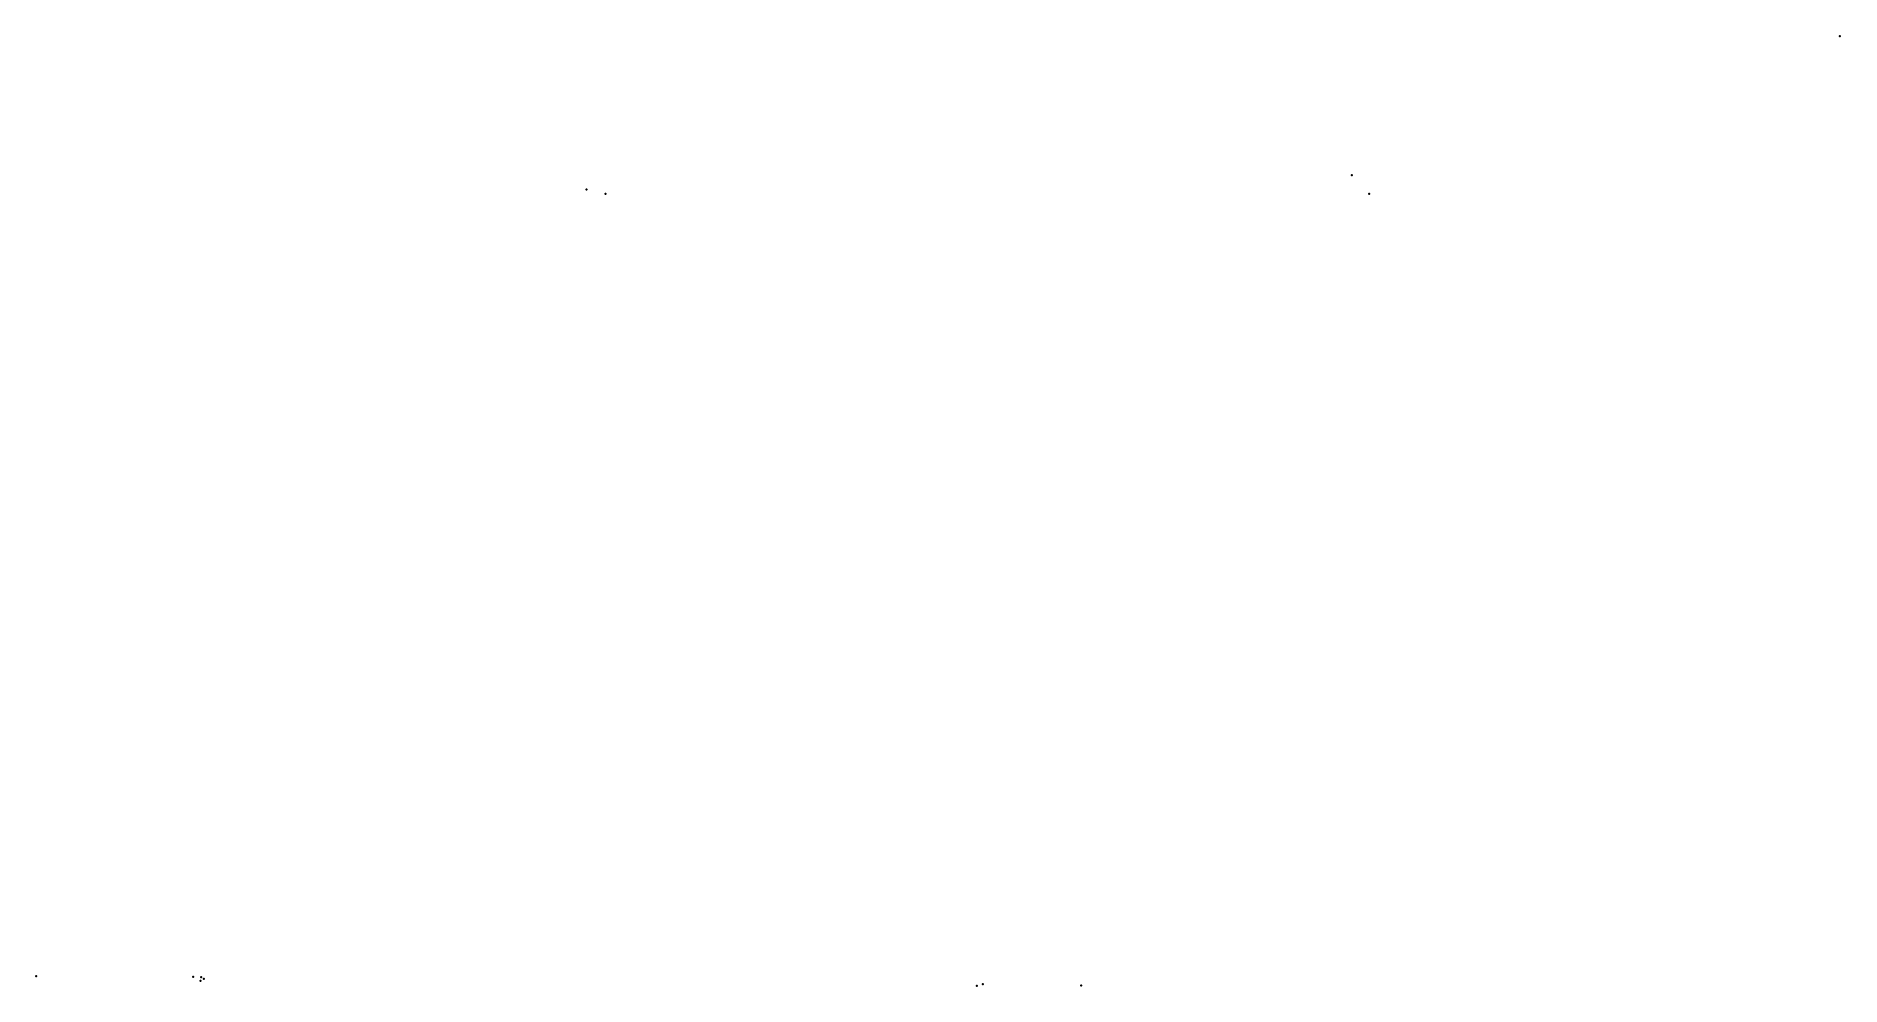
# Model space of a CAD drawing. Header units: millimetres. Extents: x -561500 to 147629, y -409825 to 313994.
# Drawn here: x -237784 to -234947, y -68716 to -67223 of the extents above; entities that cross this region are included whole.
import ezdxf
from ezdxf.enums import TextEntityAlignment as Align

# ---------------------------------------------------------------- set-up
doc = ezdxf.new("R2010")
doc.units = ezdxf.units.MM
for name, color, linetype in [('LEICA_DISTO_ID', 1, 'Continuous'), ('LEICA_DISTO_POINT_ENTITY', 6, 'Continuous'), ('Лабиринт сл5', 60, 'Continuous')]:
    doc.layers.add(name, color=color, linetype=linetype)
for name, color, linetype, lineweight in [('К_Размерная', 3, 'Continuous', 0), ('К_Стены', 1, 'Continuous', 40), ('К_тонкая', 84, 'Continuous', 13)]:
    doc.layers.add(name, color=color, linetype=linetype, lineweight=lineweight)
doc.styles.add('M 50', font='isocpeur.ttf', dxfattribs={"width": 0.8})
doc.styles.get("Standard").update_dxf_attribs({"font": 'greeks.shx'})
doc.dimstyles.new('M 50', dxfattribs={"dimscale": 0, "dimtxt": 110, "dimasz": 30, "dimexe": 40, "dimexo": 30, "dimgap": 10, "dimtad": 1, "dimdec": 0, "dimrnd": 1, "dimzin": 4, "dimdsep": 46, "dimtxsty": 'M 50', "dimblk": 'OBLIQUE', "dimcen": 50, "dimdle": 40, "dimadec": 0, "dimazin": 1, "dimtfac": 1, "dimtdec": 0, "dimtmove": 1, "dimatfit": 2, "dimfxl": 1, "dimtolj": 1, "dimtzin": 0, "dimlwd": -1, "dimlwe": -1, "dimarcsym": 0})

msp = doc.modelspace()

# ---------------------------------------------------------------- texts
at = {"layer": 'LEICA_DISTO_ID'}
for s, p in [('24 (IMG_20220415_210653.jpg)', (-234949.3, -67223)), ('20 (IMG_20220415_210610.jpg)', (-236919.1, -67464.2)), ('22 (IMG_20220415_210630.jpg)', (-235716.3, -67441.5)), ('21 (IMG_20220415_210621.jpg)', (-236889.4, -67470.6)), ('23 (IMG_20220415_210641.jpg)', (-235689.1, -67471)), ('1', (-237784.5, -68700.5)), ('2', (-237537.5, -68701.8)), ('19', (-237526, -68708)), ('3', (-237524.8, -68702.2)), ('4', (-237520.9, -68704.9)), ('6', (-236296, -68713.2)), ('5', (-236305.6, -68715.8)), ('7', (-236141.6, -68715.1))]:
    msp.add_text(s, height=0.1, dxfattribs=at).set_placement(p, align=Align.BOTTOM_LEFT)

# ---------------------------------------------------------------- blocks, each defined once
blk = doc.blocks.new('_Oblique')
at = {"color": 0, "linetype": 'ByBlock', "lineweight": -2}
blk.add_line((-0.5, -0.5), (0.5, 0.5), dxfattribs=at)
blk = doc.blocks.new('*D226')
at = {"layer": 'Defpoints', "color": 0, "ltscale": 100, "transparency": 16777216}
for p in [(-442936.3, 355.2), (-444130.9, 102.3, -0.8), (-442936.3, 78.1, -21.9)]:
    blk.add_point(p, dxfattribs=at)
at = {"layer": 'К_Размерная', "color": 0, "ltscale": 100, "transparency": 16777216}
for p, q in [((-444130.9, 132.3), (-444130.9, 395.2)), ((-442936.3, 108.1), (-442936.3, 395.2)), ((-444170.9, 355.2), (-442896.3, 355.2))]:
    blk.add_line(p, q, dxfattribs=at)
at = {"layer": 'К_Размерная', "color": 0, "ltscale": 100, "transparency": 16777216, "xscale": 30, "yscale": 30, "zscale": 30, "rotation": 180}
blk.add_blockref('_Oblique', (-444130.9, 355.2), dxfattribs=at)
at = {"layer": 'К_Размерная', "color": 0, "ltscale": 100, "transparency": 16777216, "xscale": 30, "yscale": 30, "zscale": 30}
blk.add_blockref('_Oblique', (-442936.3, 355.2), dxfattribs=at)
at = {"layer": 'К_Размерная', "color": 0, "ltscale": 100, "transparency": 16777216, "insert": (-443533.6, 420.2), "char_height": 110, "attachment_point": 5, "style": 'M 50'}
blk.add_mtext('\\A1;1195', dxfattribs=at)
blk = doc.blocks.new('*D227')
at = {"layer": 'Defpoints', "color": 0, "ltscale": 100, "transparency": 16777216}
for p in [(-441729.4, 355.2), (-442936.3, 78.1, -21.9), (-441729.4, 82.9, -37.2)]:
    blk.add_point(p, dxfattribs=at)
at = {"layer": 'К_Размерная', "color": 0, "ltscale": 100, "transparency": 16777216}
for p, q in [((-442936.3, 108.1), (-442936.3, 395.2)), ((-441729.4, 112.9), (-441729.4, 395.2)), ((-442976.3, 355.2), (-441689.4, 355.2))]:
    blk.add_line(p, q, dxfattribs=at)
at = {"layer": 'К_Размерная', "color": 0, "ltscale": 100, "transparency": 16777216, "xscale": 30, "yscale": 30, "zscale": 30, "rotation": 180}
blk.add_blockref('_Oblique', (-442936.3, 355.2), dxfattribs=at)
at = {"layer": 'К_Размерная', "color": 0, "ltscale": 100, "transparency": 16777216, "xscale": 30, "yscale": 30, "zscale": 30}
blk.add_blockref('_Oblique', (-441729.4, 355.2), dxfattribs=at)
at = {"layer": 'К_Размерная', "color": 0, "ltscale": 100, "transparency": 16777216, "insert": (-442332.9, 420.2), "char_height": 110, "attachment_point": 5, "style": 'M 50'}
blk.add_mtext('\\A1;1207', dxfattribs=at)
blk = doc.blocks.new('*D228')
at = {"layer": 'Defpoints', "color": 0, "ltscale": 100, "transparency": 16777216}
for p in [(-444130.9, 1588.1, -0.8), (-443890.8, 1588.1), (-444130.9, 102.3, -0.8)]:
    blk.add_point(p, dxfattribs=at)
at = {"layer": 'К_Размерная', "color": 0, "ltscale": 100, "transparency": 16777216}
for p, q in [((-443890.8, 62.3), (-443890.8, 1628.1)), ((-444100.9, 1588.1), (-443850.8, 1588.1)), ((-444100.9, 102.3), (-443850.8, 102.3))]:
    blk.add_line(p, q, dxfattribs=at)
at = {"layer": 'К_Размерная', "color": 0, "ltscale": 100, "transparency": 16777216, "xscale": 30, "yscale": 30, "zscale": 30}
for p, rotation in [((-443890.8, 1588.1), 90), ((-443890.8, 102.3), 270)]:
    blk.add_blockref('_Oblique', p, dxfattribs=dict(at, rotation=rotation))
at = {"layer": 'К_Размерная', "color": 0, "ltscale": 100, "transparency": 16777216, "insert": (-443825.8, 845.2), "char_height": 110, "attachment_point": 5, "rotation": 270, "style": 'M 50'}
blk.add_mtext('\\A1;1486', dxfattribs=at)
blk = doc.blocks.new('*D229')
at = {"layer": 'Defpoints', "color": 0, "ltscale": 100, "transparency": 16777216}
for p in [(-444130.9, 3079.8, -0.8), (-443890.8, 3079.8), (-444130.9, 1588.1, -0.8)]:
    blk.add_point(p, dxfattribs=at)
at = {"layer": 'К_Размерная', "color": 0, "ltscale": 100, "transparency": 16777216}
for p, q in [((-443890.8, 1548.1), (-443890.8, 3119.8)), ((-444100.9, 3079.8), (-443850.8, 3079.8)), ((-444100.9, 1588.1), (-443850.8, 1588.1))]:
    blk.add_line(p, q, dxfattribs=at)
at = {"layer": 'К_Размерная', "color": 0, "ltscale": 100, "transparency": 16777216, "xscale": 30, "yscale": 30, "zscale": 30}
for p, rotation in [((-443890.8, 3079.8), 90), ((-443890.8, 1588.1), 270)]:
    blk.add_blockref('_Oblique', p, dxfattribs=dict(at, rotation=rotation))
at = {"layer": 'К_Размерная', "color": 0, "ltscale": 100, "transparency": 16777216, "insert": (-443825.8, 2333.9), "char_height": 110, "attachment_point": 5, "rotation": 270, "style": 'M 50'}
blk.add_mtext('\\A1;1492', dxfattribs=at)
blk = doc.blocks.new('*D230')
at = {"layer": 'Defpoints', "color": 0, "ltscale": 100, "transparency": 16777216}
for p in [(-444127, 3667.6, -0.1), (-443890.8, 3667.6), (-444130.9, 3079.8, -0.8)]:
    blk.add_point(p, dxfattribs=at)
at = {"layer": 'К_Размерная', "color": 0, "ltscale": 100, "transparency": 16777216}
for p, q in [((-443890.8, 3039.8), (-443890.8, 3707.6)), ((-444097, 3667.6), (-443850.8, 3667.6)), ((-444100.9, 3079.8), (-443850.8, 3079.8))]:
    blk.add_line(p, q, dxfattribs=at)
at = {"layer": 'К_Размерная', "color": 0, "ltscale": 100, "transparency": 16777216, "xscale": 30, "yscale": 30, "zscale": 30}
for p, rotation in [((-443890.8, 3667.6), 90), ((-443890.8, 3079.8), 270)]:
    blk.add_blockref('_Oblique', p, dxfattribs=dict(at, rotation=rotation))
at = {"layer": 'К_Размерная', "color": 0, "ltscale": 100, "transparency": 16777216, "insert": (-443825.8, 3373.7), "char_height": 110, "attachment_point": 5, "rotation": 270, "style": 'M 50'}
blk.add_mtext('\\A1;588', dxfattribs=at)
blk = doc.blocks.new('*D231')
at = {"layer": 'Defpoints', "color": 0, "ltscale": 100, "transparency": 16777216}
for p in [(-442936.3, 1278.1, -21.9), (-442775.5, 1278.1), (-442936.3, 78.1, -21.9)]:
    blk.add_point(p, dxfattribs=at)
at = {"layer": 'К_Размерная', "color": 0, "ltscale": 100, "transparency": 16777216}
for p, q in [((-442775.5, 38.1), (-442775.5, 1318.1)), ((-442906.3, 1278.1), (-442735.5, 1278.1)), ((-442906.3, 78.1), (-442735.5, 78.1))]:
    blk.add_line(p, q, dxfattribs=at)
at = {"layer": 'К_Размерная', "color": 0, "ltscale": 100, "transparency": 16777216, "xscale": 30, "yscale": 30, "zscale": 30}
for p, rotation in [((-442775.5, 1278.1), 90), ((-442775.5, 78.1), 270)]:
    blk.add_blockref('_Oblique', p, dxfattribs=dict(at, rotation=rotation))
at = {"layer": 'К_Размерная', "color": 0, "ltscale": 100, "transparency": 16777216, "insert": (-442710.5, 678.1), "char_height": 110, "attachment_point": 5, "rotation": 270, "style": 'M 50'}
blk.add_mtext('\\A1;1200', dxfattribs=at)
blk = doc.blocks.new('*D232')
at = {"layer": 'Defpoints', "color": 0, "ltscale": 100, "transparency": 16777216}
for p in [(-442936.3, 1588.1, -21.9), (-442775.5, 1588.1), (-442936.3, 1278.1, -21.9)]:
    blk.add_point(p, dxfattribs=at)
at = {"layer": 'К_Размерная', "color": 0, "ltscale": 100, "transparency": 16777216}
for p, q in [((-442775.5, 1238.1), (-442775.5, 1628.1)), ((-442906.3, 1588.1), (-442735.5, 1588.1)), ((-442906.3, 1278.1), (-442735.5, 1278.1))]:
    blk.add_line(p, q, dxfattribs=at)
at = {"layer": 'К_Размерная', "color": 0, "ltscale": 100, "transparency": 16777216, "xscale": 30, "yscale": 30, "zscale": 30}
for p, rotation in [((-442775.5, 1588.1), 90), ((-442775.5, 1278.1), 270)]:
    blk.add_blockref('_Oblique', p, dxfattribs=dict(at, rotation=rotation))
at = {"layer": 'К_Размерная', "color": 0, "ltscale": 100, "transparency": 16777216, "insert": (-442710.5, 1433.1), "char_height": 110, "attachment_point": 5, "rotation": 270, "style": 'M 50'}
blk.add_mtext('\\A1;310', dxfattribs=at)
blk = doc.blocks.new('*D233')
at = {"layer": 'Defpoints', "color": 0, "ltscale": 100, "transparency": 16777216}
for p in [(-442936.3, 3294.1, -21.9), (-442775.5, 3294.1), (-442936.3, 1588.1, -21.9)]:
    blk.add_point(p, dxfattribs=at)
at = {"layer": 'К_Размерная', "color": 0, "ltscale": 100, "transparency": 16777216}
for p, q in [((-442775.5, 1548.1), (-442775.5, 3334.1)), ((-442906.3, 3294.1), (-442735.5, 3294.1)), ((-442906.3, 1588.1), (-442735.5, 1588.1))]:
    blk.add_line(p, q, dxfattribs=at)
at = {"layer": 'К_Размерная', "color": 0, "ltscale": 100, "transparency": 16777216, "xscale": 30, "yscale": 30, "zscale": 30}
for p, rotation in [((-442775.5, 3294.1), 90), ((-442775.5, 1588.1), 270)]:
    blk.add_blockref('_Oblique', p, dxfattribs=dict(at, rotation=rotation))
at = {"layer": 'К_Размерная', "color": 0, "ltscale": 100, "transparency": 16777216, "insert": (-442710.5, 2441.1), "char_height": 110, "attachment_point": 5, "rotation": 270, "style": 'M 50'}
blk.add_mtext('\\A1;1706', dxfattribs=at)
blk = doc.blocks.new('*D234')
at = {"layer": 'Defpoints', "color": 0, "ltscale": 100, "transparency": 16777216}
for p in [(-441729.4, 2954.9, -37.2), (-441933, 1287.9), (-441729.4, 1287.9, -37.2)]:
    blk.add_point(p, dxfattribs=at)
at = {"layer": 'К_Размерная', "color": 0, "ltscale": 100, "transparency": 16777216}
for p, q in [((-441933, 2994.9), (-441933, 1247.9)), ((-441759.4, 2954.9), (-441973, 2954.9)), ((-441759.4, 1287.9), (-441973, 1287.9))]:
    blk.add_line(p, q, dxfattribs=at)
at = {"layer": 'К_Размерная', "color": 0, "ltscale": 100, "transparency": 16777216, "xscale": 30, "yscale": 30, "zscale": 30}
for p, rotation in [((-441933, 2954.9), 90), ((-441933, 1287.9), 270)]:
    blk.add_blockref('_Oblique', p, dxfattribs=dict(at, rotation=rotation))
at = {"layer": 'К_Размерная', "color": 0, "ltscale": 100, "transparency": 16777216, "insert": (-441868, 2121.4), "char_height": 110, "attachment_point": 5, "rotation": 270, "style": 'M 50'}
blk.add_mtext('\\A1;1667', dxfattribs=at)
blk = doc.blocks.new('*D235')
at = {"layer": 'Defpoints', "color": 0, "ltscale": 100, "transparency": 16777216}
for p in [(-441729.4, 1287.9, -37.2), (-441933, 82.9), (-441729.4, 82.9, -37.2)]:
    blk.add_point(p, dxfattribs=at)
at = {"layer": 'К_Размерная', "color": 0, "ltscale": 100, "transparency": 16777216}
for p, q in [((-441933, 1327.9), (-441933, 42.9)), ((-441759.4, 1287.9), (-441973, 1287.9)), ((-441759.4, 82.9), (-441973, 82.9))]:
    blk.add_line(p, q, dxfattribs=at)
at = {"layer": 'К_Размерная', "color": 0, "ltscale": 100, "transparency": 16777216, "xscale": 30, "yscale": 30, "zscale": 30}
for p, rotation in [((-441933, 1287.9), 90), ((-441933, 82.9), 270)]:
    blk.add_blockref('_Oblique', p, dxfattribs=dict(at, rotation=rotation))
at = {"layer": 'К_Размерная', "color": 0, "ltscale": 100, "transparency": 16777216, "insert": (-441868, 685.4), "char_height": 110, "attachment_point": 5, "rotation": 270, "style": 'M 50'}
blk.add_mtext('\\A1;1205', dxfattribs=at)
blk = doc.blocks.new('*D236')
at = {"layer": 'Defpoints', "color": 0, "ltscale": 100, "transparency": 16777216}
for p in [(-442936.3, 1887), (-444130.9, 1588.1, -0.8), (-442936.3, 1588.1, -21.9)]:
    blk.add_point(p, dxfattribs=at)
at = {"layer": 'К_Размерная', "color": 0, "ltscale": 100, "transparency": 16777216}
for p, q in [((-444130.9, 1618.1), (-444130.9, 1927)), ((-442936.3, 1618.1), (-442936.3, 1927)), ((-444170.9, 1887), (-442896.3, 1887))]:
    blk.add_line(p, q, dxfattribs=at)
at = {"layer": 'К_Размерная', "color": 0, "ltscale": 100, "transparency": 16777216, "xscale": 30, "yscale": 30, "zscale": 30, "rotation": 180}
blk.add_blockref('_Oblique', (-444130.9, 1887), dxfattribs=at)
at = {"layer": 'К_Размерная', "color": 0, "ltscale": 100, "transparency": 16777216, "xscale": 30, "yscale": 30, "zscale": 30}
blk.add_blockref('_Oblique', (-442936.3, 1887), dxfattribs=at)
at = {"layer": 'К_Размерная', "color": 0, "ltscale": 100, "transparency": 16777216, "insert": (-443533.6, 1952), "char_height": 110, "attachment_point": 5, "style": 'M 50'}
blk.add_mtext('\\A1;1195', dxfattribs=at)
blk = doc.blocks.new('*D237')
at = {"layer": 'Defpoints', "color": 0, "ltscale": 100, "transparency": 16777216}
for p in [(-441729.4, 1887), (-442936.3, 1278.1, -21.9), (-441729.4, 1287.9, -37.2)]:
    blk.add_point(p, dxfattribs=at)
at = {"layer": 'К_Размерная', "color": 0, "ltscale": 100, "transparency": 16777216}
for p, q in [((-442936.3, 1308.1), (-442936.3, 1927)), ((-441729.4, 1317.9), (-441729.4, 1927)), ((-442976.3, 1887), (-441689.4, 1887))]:
    blk.add_line(p, q, dxfattribs=at)
at = {"layer": 'К_Размерная', "color": 0, "ltscale": 100, "transparency": 16777216, "xscale": 30, "yscale": 30, "zscale": 30, "rotation": 180}
blk.add_blockref('_Oblique', (-442936.3, 1887), dxfattribs=at)
at = {"layer": 'К_Размерная', "color": 0, "ltscale": 100, "transparency": 16777216, "xscale": 30, "yscale": 30, "zscale": 30}
blk.add_blockref('_Oblique', (-441729.4, 1887), dxfattribs=at)
at = {"layer": 'К_Размерная', "color": 0, "ltscale": 100, "transparency": 16777216, "insert": (-442332.9, 1952), "char_height": 110, "attachment_point": 5, "style": 'M 50'}
blk.add_mtext('\\A1;1207', dxfattribs=at)
blk = doc.blocks.new('*D238')
at = {"layer": 'Defpoints', "color": 0, "ltscale": 100, "transparency": 16777216}
for p in [(-442715.8, 687.1, 4.6), (-441951.9, 673.7, 4.6)]:
    blk.add_point(p, dxfattribs=at)
at = {"layer": 'К_Размерная', "color": 0, "ltscale": 100, "transparency": 16777216}
blk.add_line((-442414.6, 681.8), (-441951.9, 673.7), dxfattribs=at)
at = {"layer": 'К_Размерная', "color": 0, "ltscale": 100, "transparency": 16777216, "xscale": 30, "yscale": 30, "zscale": 30, "rotation": 358.9940811682029}
blk.add_blockref('_Oblique', (-441951.9, 673.7), dxfattribs=at)
at = {"layer": 'К_Размерная', "color": 0, "ltscale": 100, "transparency": 16777216, "insert": (-442275.9, 744.4), "char_height": 110, "attachment_point": 5, "rotation": 358.9941, "style": 'M 50'}
blk.add_mtext('\\A1;∅764', dxfattribs=at)
blk = doc.blocks.new('*D239')
at = {"layer": 'Defpoints', "color": 0, "ltscale": 100, "transparency": 16777216}
for p in [(-442333.9, 298.4, 4.6), (-442370.4, 82.9), (-441729.4, 82.9, -37.2)]:
    blk.add_point(p, dxfattribs=at)
at = {"layer": 'К_Размерная', "color": 0, "ltscale": 100, "transparency": 16777216}
for p, q in [((-442370.4, 338.4), (-442370.4, 42.9)), ((-442363.9, 298.4), (-442410.4, 298.4)), ((-441759.4, 82.9), (-442410.4, 82.9))]:
    blk.add_line(p, q, dxfattribs=at)
at = {"layer": 'К_Размерная', "color": 0, "ltscale": 100, "transparency": 16777216, "xscale": 30, "yscale": 30, "zscale": 30}
for p, rotation in [((-442370.4, 298.4), 90), ((-442370.4, 82.9), 270)]:
    blk.add_blockref('_Oblique', p, dxfattribs=dict(at, rotation=rotation))
at = {"layer": 'К_Размерная', "color": 0, "ltscale": 100, "transparency": 16777216, "insert": (-442305.4, 190.6), "char_height": 110, "attachment_point": 5, "rotation": 270, "style": 'M 50'}
blk.add_mtext('\\A1;215', dxfattribs=at)
blk = doc.blocks.new('*D241')
at = {"layer": 'Defpoints', "color": 0, "ltscale": 100, "transparency": 16777216}
for p in [(-442936.3, 3294.1, -21.9), (-441662.2, 3169.3), (-441729.4, 2954.9, -37.2)]:
    blk.add_point(p, dxfattribs=at)
at = {"layer": 'К_Размерная', "color": 0, "ltscale": 100, "transparency": 16777216}
for p, q in [((-442927.3, 3322.7), (-442845.8, 3582.5)), ((-442896, 3556.3), (-441624, 3157.4)), ((-441720.5, 2983.5), (-441650.2, 3207.5))]:
    blk.add_line(p, q, dxfattribs=at)
at = {"layer": 'К_Размерная', "color": 0, "ltscale": 100, "transparency": 16777216, "xscale": 30, "yscale": 30, "zscale": 30}
for p, rotation in [((-442857.8, 3544.4), 162.5857228630812), ((-441662.2, 3169.3), 342.5857228630812)]:
    blk.add_blockref('_Oblique', p, dxfattribs=dict(at, rotation=rotation))
at = {"layer": 'К_Размерная', "color": 0, "ltscale": 100, "transparency": 16777216, "insert": (-442240.5, 3418.9), "char_height": 110, "attachment_point": 5, "rotation": 342.5857, "style": 'M 50'}
blk.add_mtext('\\A1;1253', dxfattribs=at)
blk = doc.blocks.new('*D242')
at = {"layer": 'Defpoints', "color": 0, "ltscale": 100, "transparency": 16777216}
for p in [(-442122.4, 3605, 4910.9), (-444139.4, 3118, 2402.7), (-442122.4, -194.2)]:
    blk.add_point(p, dxfattribs=at)
at = {"layer": 'К_Размерная', "color": 0, "ltscale": 100, "transparency": 16777216}
for p, q in [((-442122.4, 3575), (-442122.4, -234.2)), ((-444139.4, 3088), (-444139.4, -234.2)), ((-444179.4, -194.2), (-442082.4, -194.2))]:
    blk.add_line(p, q, dxfattribs=at)
at = {"layer": 'К_Размерная', "color": 0, "ltscale": 100, "transparency": 16777216, "xscale": 30, "yscale": 30, "zscale": 30, "rotation": 180}
blk.add_blockref('_Oblique', (-444139.4, -194.2), dxfattribs=at)
at = {"layer": 'К_Размерная', "color": 0, "ltscale": 100, "transparency": 16777216, "xscale": 30, "yscale": 30, "zscale": 30}
blk.add_blockref('_Oblique', (-442122.4, -194.2), dxfattribs=at)
at = {"layer": 'К_Размерная', "color": 0, "ltscale": 100, "transparency": 16777216, "insert": (-443130.9, -129.2), "char_height": 110, "attachment_point": 5, "style": 'M 50'}
blk.add_mtext('\\A1;2017', dxfattribs=at)
blk = doc.blocks.new('*D302')
at = {"layer": 'Defpoints', "color": 0, "ltscale": 100, "transparency": 16777216}
for p in [(-452539.9, 3096), (-453739.9, 3088.2), (-452539.9, 2592.6)]:
    blk.add_point(p, dxfattribs=at)
at = {"layer": 'К_Размерная', "color": 0, "ltscale": 100, "transparency": 16777216}
for p, q in [((-452539.9, 3066), (-452539.9, 2552.6)), ((-453739.9, 3058.2), (-453739.9, 2552.6)), ((-453779.9, 2592.6), (-452499.9, 2592.6))]:
    blk.add_line(p, q, dxfattribs=at)
at = {"layer": 'К_Размерная', "color": 0, "ltscale": 100, "transparency": 16777216, "xscale": 30, "yscale": 30, "zscale": 30, "rotation": 180}
blk.add_blockref('_Oblique', (-453739.9, 2592.6), dxfattribs=at)
at = {"layer": 'К_Размерная', "color": 0, "ltscale": 100, "transparency": 16777216, "xscale": 30, "yscale": 30, "zscale": 30}
blk.add_blockref('_Oblique', (-452539.9, 2592.6), dxfattribs=at)
at = {"layer": 'К_Размерная', "color": 0, "ltscale": 100, "transparency": 16777216, "insert": (-453139.9, 2657.6), "char_height": 110, "attachment_point": 5, "style": 'M 50'}
blk.add_mtext('\\A1;1200', dxfattribs=at)
blk = doc.blocks.new('*D303')
at = {"layer": 'Defpoints', "color": 0, "ltscale": 100, "transparency": 16777216}
for p in [(-451685.4, 3580.2, 1187), (-452539.9, 3096), (-451685.4, 2592.6)]:
    blk.add_point(p, dxfattribs=at)
at = {"layer": 'К_Размерная', "color": 0, "ltscale": 100, "transparency": 16777216}
for p, q in [((-451685.4, 3550.2), (-451685.4, 2552.6)), ((-452539.9, 3066), (-452539.9, 2552.6)), ((-452579.9, 2592.6), (-451645.4, 2592.6))]:
    blk.add_line(p, q, dxfattribs=at)
at = {"layer": 'К_Размерная', "color": 0, "ltscale": 100, "transparency": 16777216, "xscale": 30, "yscale": 30, "zscale": 30, "rotation": 180}
blk.add_blockref('_Oblique', (-452539.9, 2592.6), dxfattribs=at)
at = {"layer": 'К_Размерная', "color": 0, "ltscale": 100, "transparency": 16777216, "xscale": 30, "yscale": 30, "zscale": 30}
blk.add_blockref('_Oblique', (-451685.4, 2592.6), dxfattribs=at)
at = {"layer": 'К_Размерная', "color": 0, "ltscale": 100, "transparency": 16777216, "insert": (-452112.6, 2657.6), "char_height": 110, "attachment_point": 5, "style": 'M 50'}
blk.add_mtext('\\A1;855', dxfattribs=at)
blk = doc.blocks.new('*D304')
at = {"layer": 'Defpoints', "color": 0, "ltscale": 100, "transparency": 16777216}
for p in [(-452777.5, 583.2), (-452539.9, 583.2), (-452539.9, 75.2)]:
    blk.add_point(p, dxfattribs=at)
at = {"layer": 'К_Размерная', "color": 0, "ltscale": 100, "transparency": 16777216}
for p, q in [((-452777.5, 35.2), (-452777.5, 623.2)), ((-452569.9, 583.2), (-452817.5, 583.2)), ((-452569.9, 75.2), (-452817.5, 75.2))]:
    blk.add_line(p, q, dxfattribs=at)
at = {"layer": 'К_Размерная', "color": 0, "ltscale": 100, "transparency": 16777216, "xscale": 30, "yscale": 30, "zscale": 30}
for p, rotation in [((-452777.5, 583.2), 90), ((-452777.5, 75.2), 270)]:
    blk.add_blockref('_Oblique', p, dxfattribs=dict(at, rotation=rotation))
at = {"layer": 'К_Размерная', "color": 0, "ltscale": 100, "transparency": 16777216, "insert": (-452712.5, 329.2), "char_height": 110, "attachment_point": 5, "rotation": 270, "style": 'M 50'}
blk.add_mtext('\\A1;508', dxfattribs=at)
blk = doc.blocks.new('*D305')
at = {"layer": 'Defpoints', "color": 0, "ltscale": 100, "transparency": 16777216}
for p in [(-452777.5, 1590.2), (-452539.9, 1590.2), (-452539.9, 583.2)]:
    blk.add_point(p, dxfattribs=at)
at = {"layer": 'К_Размерная', "color": 0, "ltscale": 100, "transparency": 16777216}
for p, q in [((-452777.5, 543.2), (-452777.5, 1630.2)), ((-452569.9, 1590.2), (-452817.5, 1590.2)), ((-452569.9, 583.2), (-452817.5, 583.2))]:
    blk.add_line(p, q, dxfattribs=at)
at = {"layer": 'К_Размерная', "color": 0, "ltscale": 100, "transparency": 16777216, "xscale": 30, "yscale": 30, "zscale": 30}
for p, rotation in [((-452777.5, 1590.2), 90), ((-452777.5, 583.2), 270)]:
    blk.add_blockref('_Oblique', p, dxfattribs=dict(at, rotation=rotation))
at = {"layer": 'К_Размерная', "color": 0, "ltscale": 100, "transparency": 16777216, "insert": (-452712.5, 1086.7), "char_height": 110, "attachment_point": 5, "rotation": 270, "style": 'M 50'}
blk.add_mtext('\\A1;1007', dxfattribs=at)
blk = doc.blocks.new('*D306')
at = {"layer": 'Defpoints', "color": 0, "ltscale": 100, "transparency": 16777216}
for p in [(-452777.5, 3096), (-452539.9, 3096), (-452539.9, 1590.2)]:
    blk.add_point(p, dxfattribs=at)
at = {"layer": 'К_Размерная', "color": 0, "ltscale": 100, "transparency": 16777216}
for p, q in [((-452777.5, 1550.2), (-452777.5, 3136)), ((-452569.9, 3096), (-452817.5, 3096)), ((-452569.9, 1590.2), (-452817.5, 1590.2))]:
    blk.add_line(p, q, dxfattribs=at)
at = {"layer": 'К_Размерная', "color": 0, "ltscale": 100, "transparency": 16777216, "xscale": 30, "yscale": 30, "zscale": 30}
for p, rotation in [((-452777.5, 3096), 90), ((-452777.5, 1590.2), 270)]:
    blk.add_blockref('_Oblique', p, dxfattribs=dict(at, rotation=rotation))
at = {"layer": 'К_Размерная', "color": 0, "ltscale": 100, "transparency": 16777216, "insert": (-452712.5, 2343.1), "char_height": 110, "attachment_point": 5, "rotation": 270, "style": 'M 50'}
blk.add_mtext('\\A1;1506', dxfattribs=at)
blk = doc.blocks.new('*D307')
at = {"layer": 'Defpoints', "color": 0, "ltscale": 100, "transparency": 16777216}
for p in [(-452966.5, 75.2), (-452539.9, 75.2), (-452479, 0, 2682.7)]:
    blk.add_point(p, dxfattribs=at)
at = {"layer": 'К_Размерная', "color": 0, "ltscale": 100, "transparency": 16777216}
for p, q in [((-452966.5, -40), (-452966.5, 115.2)), ((-452569.9, 75.2), (-453006.5, 75.2)), ((-452966.5, 37.6), (-453186.5, -28.4)), ((-452509, 0), (-453006.5, 0)), ((-453186.5, -28.4), (-453186.5, -154))]:
    blk.add_line(p, q, dxfattribs=at)
at = {"layer": 'К_Размерная', "color": 0, "ltscale": 100, "transparency": 16777216, "xscale": 30, "yscale": 30, "zscale": 30}
for p, rotation in [((-452966.5, 75.2), 90), ((-452966.5, 0), 270)]:
    blk.add_blockref('_Oblique', p, dxfattribs=dict(at, rotation=rotation))
at = {"layer": 'К_Размерная', "color": 0, "ltscale": 100, "transparency": 16777216, "insert": (-453121.5, -91.2), "char_height": 110, "attachment_point": 5, "rotation": 270, "style": 'M 50'}
blk.add_mtext('\\A1;75', dxfattribs=at)
blk = doc.blocks.new('A$Ca0a90376')
at = {"layer": 'К_Стены', "ltscale": 100, "extrusion": (-1, 2.22045e-16, -2.21112e-32)}
for p, q in [((-710.7, -9957.3, -23340.8), (-710.7, -9893.6, -23339.8)), ((-710.7, -9975.8, -22168), (-710.7, -9912.1, -22167)), ((-710.7, -10334.9, -24265.4), (-710.7, -10335, -24341.1)), ((-710.7, -12312.6, -24269.2), (-710.7, -12312.7, -24339.2))]:
    blk.add_line(p, q, dxfattribs=at)
at = {"layer": 'К_Стены', "ltscale": 100, "extrusion": (-1, 2.22045e-16, -2.21112e-32), "elevation": 710.7}
blk.add_lwpolyline([(3200.6, -22698.5), (3200.6, -19861), (9451.4, -19832.8), (10259.2, -19822.9), (10222.2, -22163.6), (9975.8, -22168), (9957.3, -23340.8), (10208.6, -23342.1), (10206.4, -23616.3), (10330.2, -23617.3), (10334.9, -24265.4), (12312.6, -24269.2), (12348.2, -23609.2), (16053.8, -23605.7), (16031.5, -19694.9), (15892.6, -19696.5), (15665.2, -392.4), (9661.9, -428.3), (9661.6, -375.3), (9065.2, -381.1), (9060.8, -42.9), (7893.9, -34.4), (7889.4, -386.2), (4351.2, -405.6), (4352.5, -551.8), (1043.3, -549), (957.5, -224.2), (7691.9, -187.3), (7696.5, 167), (9258.3, 155.6), (9262.6, -179.2), (9860.4, -173.3), (9860.7, -227.1), (15862.8, -191.3), (16090.2, -19494.2), (16230.3, -19492.5), (16258, -24335.5), (9877.8, -24341.5), (9945.7, -20040.6), (3410.6, -20070.1), (3410.6, -22627.9), (3212.8, -22693.3)], dxfattribs=at)
at = {"layer": 'К_Стены', "extrusion": (-1, 2.22045e-16, -2.21112e-32), "elevation": 710.7}
blk.add_lwpolyline([(12312.6, -24269.2), (10334.9, -24265.4), (10330.2, -23617.3), (10206.4, -23616.3), (10208.6, -23342.1), (9957.3, -23340.8), (9975.8, -22168), (10222.2, -22163.6), (10259.2, -19822.9), (9451.4, -19832.8), (3200.6, -19861), (3200.6, -22697.3), (3410.6, -22627.9), (3410.6, -20070.1), (9945.7, -20040.6), (9877.8, -24341.5), (16258, -24335.5), (16230.3, -19492.5), (16090.2, -19494.2), (15862.8, -191.3), (9860.7, -227.1), (9860.4, -173.3), (9262.6, -179.2), (9258.3, 155.6), (7696.5, 167), (7691.9, -187.3), (957.5, -224.2), (1043.3, -549), (4352.5, -551.8), (4351.2, -405.6), (7889.4, -386.2), (7893.9, -34.4), (9060.8, -42.9), (9065.2, -381.1), (9661.6, -375.3), (9661.9, -428.3), (15665.2, -392.4), (15892.6, -19696.5), (16031.5, -19694.9), (16053.8, -23605.7), (12348.2, -23609.2)], close=True, dxfattribs=at)
at = {"layer": 'К_Стены', "ltscale": 100, "extrusion": (-1, 2.22045e-16, -2.21112e-32), "elevation": 710.7}
blk.add_lwpolyline([(4438.9, -18565.4), (3632.7, -18567.6), (3615.4, -17844.6), (4421.5, -17842.4)], close=True, dxfattribs=at)
at = {"layer": 'К_тонкая', "ltscale": 100, "extrusion": (-1, 2.22045e-16, -2.21112e-32), "elevation": 710.7}
for points in [[(710.8, -2204.6), (849.8, -1663.3), (921.9, -1389), (958.4, -1250.4), (992.5, -1111), (1021.1, -971.1), (1032.4, -901), (1041.1, -830.8), (1047, -760.7), (1049.6, -690.6), (1048.6, -620.5), (1043.5, -550.5), (1034, -480.6), (1019.7, -410.9), (1000.4, -341.3), (976.6, -272), (949.1, -203.2), (919, -134.8), (854.1, 0), (789.2, 131.4), (758.9, 195.6), (731.3, 258.5), (707.2, 320.2), (687.5, 380.5), (673.2, 439.2), (665.1, 496.4), (663.3, 552.4), (667.4, 608.5), (677, 665.5), (691.6, 724.5), (710.8, 786.6), (734.3, 852.7), (761.4, 923.9), (791.9, 1001.2), (825.2, 1085.7), (861, 1178.4), (898.8, 1279.7), (937.9, 1387.4), (1017.5, 1609.6), (1056.7, 1717.8), (1094.4, 1820), (1112.6, 1867.9), (1130.2, 1913), (1147.1, 1955.2), (1163.2, 1993.8), (1178.5, 2028.6), (1192.9, 2059.2), (1206.2, 2085.2), (1218.5, 2106.1), (1229.6, 2121.6), (1239.4, 2131.4), (1247.8, 2135), (1254.8, 2132), (1260.3, 2122), (1264.2, 2104.8), (1266.4, 2079.7), (1266.9, 2046.8)], [(1959.5, -23146), (2214.3, -23072.4), (2468, -22994.1), (2719.4, -22906.7), (2844, -22858.1), (2967.5, -22805.5), (3212.8, -22693.3), (3337.5, -22647), (3401.2, -22629.9), (3466, -22618.2), (3532.2, -22612.5), (3599.1, -22612.3), (3733.7, -22624.6), (3865.4, -22648), (3990.7, -22675.7), (4231.9, -22739.1), (4358.4, -22777.4), (4496.1, -22821.7), (4570.9, -22846.6), (4649.8, -22873.2), (4812.1, -22929), (4891.3, -22956.5), (4966.4, -22982.7), (5035.1, -23006.8), (5095.4, -23028), (5145.1, -23045.5), (5182.1, -23058.5), (5195.1, -23063.1), (5204.2, -23066.3), (5209, -23067.9), (5209.6, -23068.1), (5206.2, -23066.8), (5198.9, -23064.1), (5173.5, -23054.8), (5134.5, -23040.7), (5083.5, -23022.3), (5021.7, -23000), (4950.5, -22974.4), (4871.2, -22945.8), (4785.2, -22914.9), (4693.9, -22882.1), (4598.4, -22847.8), (4400.9, -22776.7)]]:
    blk.add_lwpolyline(points, dxfattribs=at)
at = {"layer": 'Лабиринт сл5', "extrusion": (4.05742e-16, 1, -9.95799e-17), "elevation": -2039.8}
blk.add_lwpolyline([(851.6, -12625.9), (1622, -12625.9, 1), (1622, -11833.3), (851.6, -11833.3)], format="xyb", close=True, dxfattribs=at)
at = {"layer": 'Лабиринт сл5'}
for points in [[(-3015.8, -855.6, -14037.8), (-2658.9, 348, -14066.3)], [(-3376.8, -2030.9, -14037.3), (-3015.8, -855.6, -14037.8)]]:
    blk.add_polyline3d(points, dxfattribs=at)
blk.add_circle((-1391.1, -259.4, -14030), 382, dxfattribs=at)
at = {"layer": 'К_Стены', "ltscale": 100, "extrusion": (-1, 2.22045e-16, 2.44929e-16), "insert": (-3219.2, 3775.7, -18704.1), "char_height": 200, "attachment_point": 1, "text_direction": (0, -1, 0)}
blk.add_mtext_dynamic_manual_height_columns('{\\fArial|b0|i0|c204|p34;Верх мата горки}', width=1922.882, gutter_width=2500, heights=[0], dxfattribs=at)
at = {"layer": 'К_Размерная', "ltscale": 100}
for base, p1, p2, picture, middle, set_off in [((-4378.3, -1816.3, -14034.5), (-3790.5, -2056.4, -14035.3), (-4378.3, -2052.5, -14034.6), '*D230', (-4084.4, -1751.3, -14034.5), (-710.7, 442074.5)), ((-4004.8, -701, -14034.5), (-2298.8, -861.8, -14056.4), (-4004.8, -861.8, -14056.4), '*D233', (-3151.8, -636, -14034.5), (-710.7, 442074.5)), ((-3806.7, -10703, -9196.7), (-2300.9, -10465.4, -9196.7), (-3806.7, -10465.4, -9196.7), '*D306', (-3053.8, -10638, -9196.7), (-710.7, 442074.5)), ((-3790.5, -1816.3, -14034.5), (-2298.8, -2056.4, -14035.3), (-3790.5, -2056.4, -14035.3), '*D229', (-3044.6, -1751.3, -14034.5), (-710.7, 442074.5)), ((-1998.6, 141.5, -14034.5), (-3665.6, 345.1, -14071.7), (-1998.6, 345.1, -14071.7), '*D234', (-2832.1, 206.5, -14034.5), (-710.7, 442074.5)), ((-2300.9, -10703, -9196.7), (-1293.9, -10465.4, -9196.7), (-2300.9, -10465.4, -9196.7), '*D305', (-1797.4, -10638, -9196.7), (-710.7, 442074.5)), ((-2298.8, -1816.3, -14034.5), (-813, -2056.4, -14035.3), (-2298.8, -2056.4, -14035.3), '*D228', (-1555.9, -1751.3, -14034.5), (-710.7, 442074.5)), ((-2298.8, -701, -14034.5), (-1988.8, -861.8, -14056.4), (-2298.8, -861.8, -14056.4), '*D232', (-2143.8, -636, -14034.5), (-710.7, 442074.5)), ((-1988.8, -701, -14034.5), (-788.8, -861.8, -14056.4), (-1988.8, -861.8, -14056.4), '*D231', (-1388.8, -636, -14034.5), (-710.7, 442074.5)), ((-793.6, 141.5, -14034.5), (-1998.6, 345.1, -14071.7), (-793.6, 345.1, -14071.7), '*D235', (-1396.1, 206.5, -14034.5), (-710.7, 442074.5)), ((-1293.9, -10703, -9196.7), (-785.9, -10465.4, -9196.7), (-1293.9, -10465.4, -9196.7), '*D304', (-1039.9, -10638, -9196.7), (-710.7, 442074.5)), ((-793.5834, -677.9436, -14034.5263), (-1391.1173, -641.4074, -14029.9623), (-793.5834, 345.0512, -14071.6898), '*D239', (-901.3259, -230.8947, -14034.5263), (-710.7016, 442074.4947)), ((-785.9, -10892, -9196.7), (-710.7, -10404.5, -6514), (-785.9, -10465.4, -9196.7), '*D307', (-672.3, -11047, -9196.7), (-710.7, 442074.5))]:
    dim = blk.add_linear_dim(base=base, p1=p1, p2=p2, dimstyle='M 50', override={"dimscale": 1}, dxfattribs=at)
    dim.commit()
    dim.dimension.update_dxf_attribs({"geometry": picture, "text_midpoint": middle, "insert": set_off})
for base, p1, p2, angle, picture, middle, set_off in [((-3303.2693, -9610.8842, -8048.9275), (-3806.7459, -10465.4114, -8048.9275), (-4290.9261, -9610.8842, -6861.8862), 90, '*D303', (-3368.2693, -10038.1478, -8048.9275), (-710.7016, 442074.4947)), ((-516.5, -47.9, -11609.6), (-3828.7, -2064.9, -9207), (-4315.7, -47.9, -6698.7), 90, '*D242', (-581.5, -1056.4, -11609.6), (-710.7, 442074.5)), ((-3880, 412.3, -14034.5), (-4004.8, -861.8, -14056.4), (-3665.6, 345.1, -14071.7), 252.5857, '*D241', (-4129.6, -166, -14034.5), (-710.7, 442074.5)), ((-3303.3, -10465.4, -9196.7), (-3798.9, -11665.4, -9196.7), (-3806.7, -10465.4, -9196.7), 90, '*D302', (-3368.3, -11065.4, -9196.7), (-710.7, 442074.5)), ((-2597.7, -861.8, -14034.5), (-2298.8, -2056.4, -14035.3), (-2298.8, -861.8, -14056.4), 90, '*D236', (-2662.7, -1459.1, -14034.5), (-710.7, 442074.5)), ((-2597.7, 345.1, -14034.5), (-1988.8, -861.8, -14056.4), (-1998.6, 345.1, -14071.7), 90, '*D237', (-2662.7, -258.4, -14034.5), (-710.7, 442074.5)), ((-1065.9, -861.8, -14034.5), (-813, -2056.4, -14035.3), (-788.8, -861.8, -14056.4), 90, '*D226', (-1130.9, -1459.1, -14034.5), (-710.7, 442074.5)), ((-1065.9, 345.1, -14034.5), (-788.8, -861.8, -14056.4), (-793.6, 345.1, -14071.7), 90, '*D227', (-1130.9, -258.4, -14034.5), (-710.7, 442074.5))]:
    dim = blk.add_linear_dim(base=base, p1=p1, p2=p2, angle=angle, dimstyle='M 50', override={"dimscale": 1}, dxfattribs=at)
    dim.commit()
    dim.dimension.update_dxf_attribs({"geometry": picture, "text_midpoint": middle, "insert": set_off})
dim = blk.add_diameter_dim_2p(p1=(-1397.8, -641.3, -14030), p2=(-1384.4, 122.6, -14030), dimstyle='M 50', override={"dimscale": 1}, dxfattribs=at)
dim.commit()
dim.dimension.update_dxf_attribs({"geometry": '*D238', "text_midpoint": (-1390.1, -202.5, -14034.5), "dimtype": 131, "insert": (-710.7, 442074.5)})

# ---------------------------------------------------------------- linework, layer by layer
at = {"layer": 'LEICA_DISTO_POINT_ENTITY', "color": 6}
for p in [(-234949.3, -67223), (-236919.1, -67464.2), (-235716.3, -67441.5), (-236889.4, -67470.6), (-235689.1, -67471), (-237784.5, -68700.5), (-237537.5, -68701.8), (-237526, -68708), (-237524.8, -68702.2), (-237520.9, -68704.9), (-236296, -68713.2), (-236305.6, -68715.8), (-236141.6, -68715.1)]:
    msp.add_point(p, dxfattribs=at)

# ---------------------------------------------------------------- block references
at = {"layer": 'К_Размерная', "ltscale": 100, "extrusion": (-9.95799e-17, -1, -2.21112e-32), "rotation": 270}
msp.add_blockref('A$Ca0a90376', (-301733.1, 52284.6, 407689.5), dxfattribs=at)

msp.set_redraw_order([(e.dxf.handle, doc.entitydb.next_handle()) for e in msp.query("TEXT MTEXT ATTDEF DIMENSION ARC_DIMENSION")])  # texts and dimensions are drawn at this point

doc.saveas('drawing.dxf')
